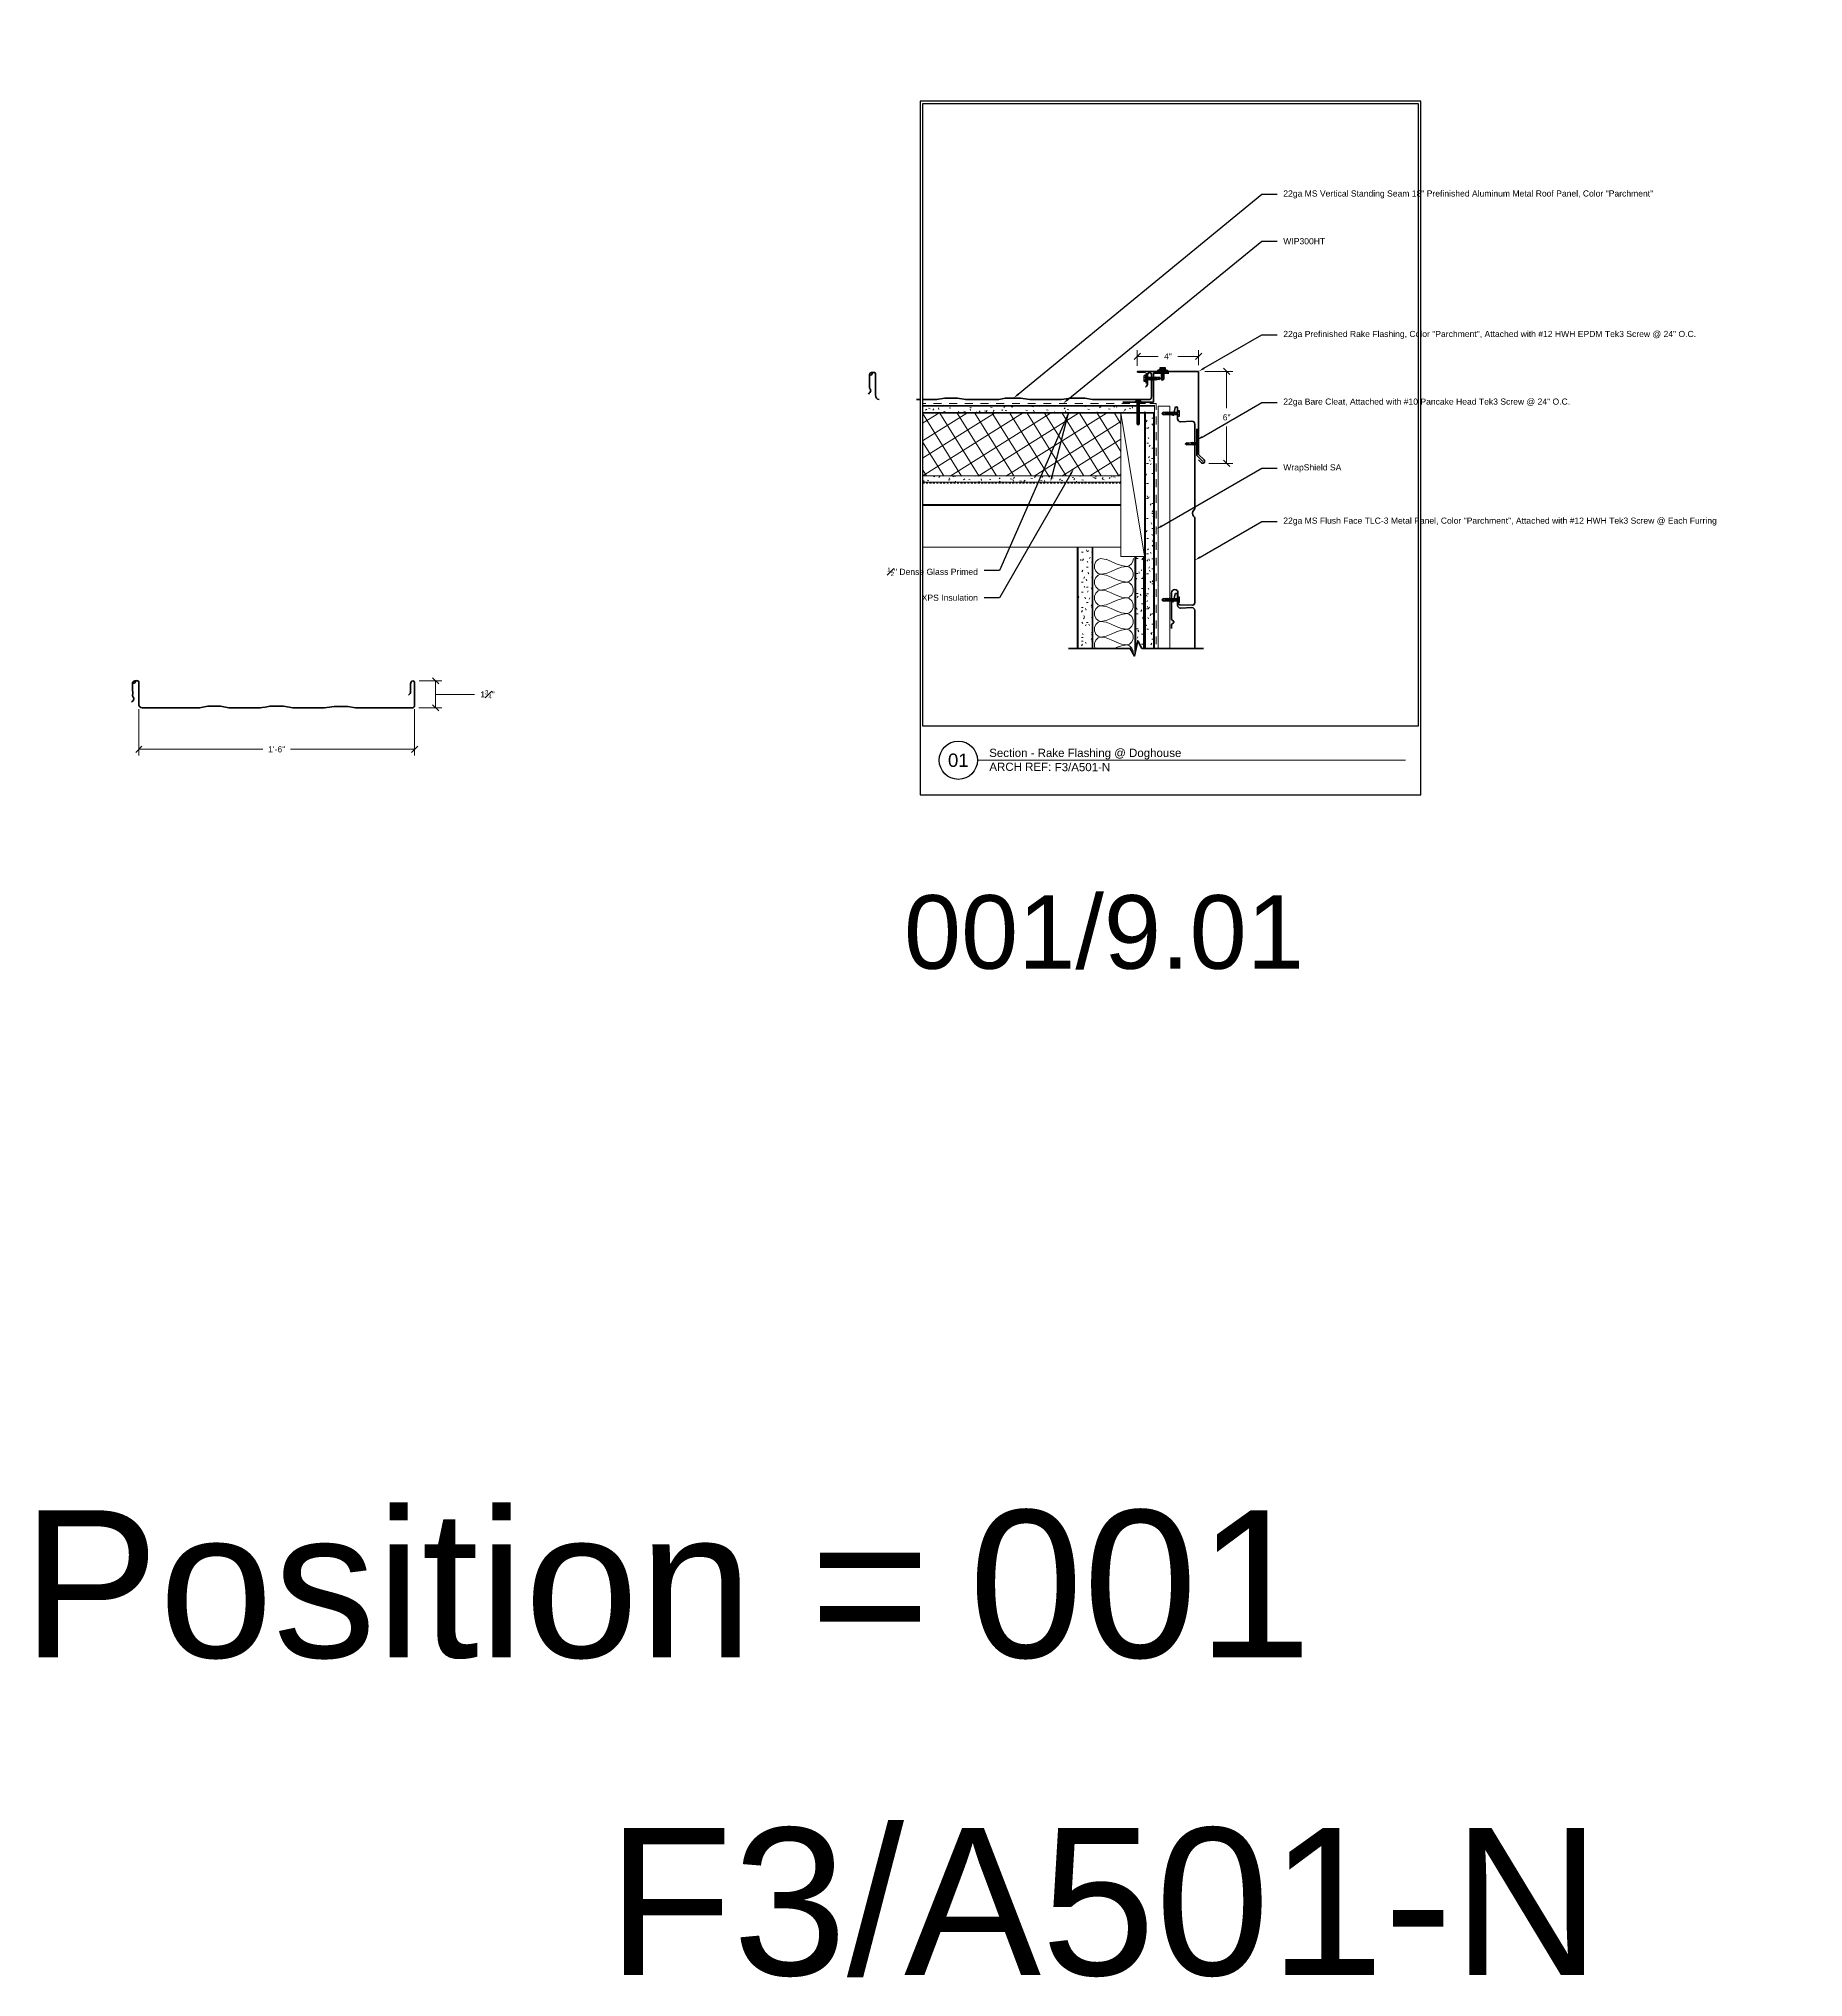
# Model space of a CAD drawing. Header units: inches. Extents: x -293 to 39679, y -468 to 488.
# Drawn here: x -77.6 to 37.6, y -76.9 to 49.6 of the extents above; entities that cross this region are included whole.
import ezdxf
from ezdxf import colors
from ezdxf.entities.mleader import LeaderData, LeaderLine
from ezdxf.enums import TextEntityAlignment as Align
from ezdxf.math import Vec2, Vec3

# ---------------------------------------------------------------- set-up
doc = ezdxf.new("R2010")
doc.units = ezdxf.units.IN
doc.header["$MEASUREMENT"] = 0
doc.linetypes.add('HIDDEN2', pattern=[0.1875, 0.125, -0.0625])
doc.linetypes.add('PHANTOM2', pattern=[1.25, 0.625, -0.125, 0.125, -0.125, 0.125, -0.125])
doc.layers.get('Defpoints').update_dxf_attribs({"color": 3})
doc.layers.add('NSE-Border', color=156, linetype='Continuous', plot=False)
for name, color, linetype, lineweight in [('NSE-By_Others', 252, 'Continuous', 0), ('NSE-Call-Outs', 51, 'Continuous', 13), ('NSE-Flashing 01', 2, 'Continuous', 40), ('NSE-Furring 01', 30, 'Continuous', 18), ('NSE-Hardware', 111, 'Continuous', 25), ('NSE-Notes', 11, 'Continuous', 40), ('NSE-Panels 01', 1, 'Continuous', 40), ('NSE-Panels 03', 3, 'Continuous', 40), ('NSE-Title', 51, 'Continuous', 9), ('NSE-Underlayment', 6, 'PHANTOM2', 13)]:
    doc.layers.add(name, color=color, linetype=linetype, lineweight=lineweight)
doc.layers.add('NSE-Detail Border', color=7, linetype='Continuous')
doc.layers.add('PDF3_Solid Fills', color=7, linetype='Continuous', true_color=0x231f20)
doc.styles.add('004 - NSSM - Standard', font='arial.ttf', dxfattribs={"height": 0.4})
doc.styles.add('008 - NSSM - Standard', font='arial.ttf', dxfattribs={"height": 0.8})
doc.styles.add('048 - NSSM - Standard', font='arial.ttf', dxfattribs={"height": 4.8})
doc.styles.add('096 - NSSM - Standard', font='arial.ttf', dxfattribs={"height": 9.6})
doc.styles.add('Anno - NSSM - Standard', font='arial.ttf', dxfattribs={"height": 0.1})
doc.dimstyles.new('004 - NSSM - Standard', dxfattribs={"dimtxt": 0.4, "dimasz": 0.4, "dimexe": 0.4, "dimexo": 0.4, "dimgap": 0.4, "dimtad": 0, "dimtih": 1, "dimtoh": 1, "dimdec": 4, "dimzin": 3, "dimdsep": 46, "dimlunit": 4, "dimtxsty": '004 - NSSM - Standard', "dimblk": 'OBLIQUE', "dimcen": 0.4, "dimclrd": 51, "dimclre": 51, "dimclrt": 256, "dimadec": 0, "dimazin": 0, "dimtfac": 0.7, "dimtdec": 4, "dimtmove": 1, "dimatfit": 2, "dimfxl": 1, "dimtfill": 1, "dimtfillclr": 11, "dimfrac": 1, "dimtolj": 1, "dimtzin": 0, "dimlwd": 0, "dimlwe": 0, "dimarcsym": 0})
doc.dimstyles.get("Standard").update_dxf_attribs({"dimtxt": 0.18, "dimasz": 0.18, "dimexe": 0.18, "dimexo": 0.0625, "dimgap": 0.09, "dimtad": 0, "dimtih": 1, "dimtoh": 1, "dimdec": 4, "dimzin": 0, "dimdsep": 46, "dimtxsty": 'Standard', "dimcen": 0.09, "dimadec": 0, "dimazin": 0, "dimtfac": 1, "dimtdec": 4, "dimtofl": 0, "dimtmove": 0, "dimatfit": 3, "dimfxl": 1, "dimtolj": 1, "dimtzin": 0, "dimarcsym": 0})

msp = doc.modelspace()

# ---------------------------------------------------------------- texts
at = {"layer": 'Defpoints', "color": 5, "insert": (-8.05002, -6.28629), "char_height": 4.8, "attachment_point": 2, "style": '048 - NSSM - Standard'}
msp.add_mtext_dynamic_manual_height_columns('001/9.01', width=15.7513444, gutter_width=2, heights=[0], dxfattribs=at)
at = {"layer": 'Defpoints', "char_height": 9.6, "attachment_point": 5, "style": '096 - NSSM - Standard'}
for s, width, insert in [('Position =', 118.1113651, (-49.0258, -51.2797)), ('001', 16.3938227, (-5.67996, -51.2797))]:
    msp.add_mtext_dynamic_manual_height_columns(s, width=width, gutter_width=0.5, heights=[0], dxfattribs=dict(at, insert=insert))
at = {"layer": 'NSE-Title', "insert": (-8.05002, -72), "char_height": 9.6, "width": 31.6499699, "attachment_point": 5, "style": '096 - NSSM - Standard'}
msp.add_mtext('F3/A501-N', dxfattribs=at)

# ---------------------------------------------------------------- blocks, each defined once
blk = doc.blocks.new('*U6')
blk.add_wipeout([(8.13, 1.129), (8.13, 0), (0, 0), (0, 11.313), (8.172, 11.313), (8.172, 0), (8.13, 0), (8.13, 11.271), (0.042, 11.271), (0.042, 1.129)])
at = {"layer": 'Defpoints', "ltscale": 0.0625}
blk.add_lwpolyline([(0.042, 1.129), (8.13, 1.129), (8.13, 11.271), (0.042, 11.271)], close=True, dxfattribs=at)
at = {"layer": 'Defpoints'}
blk.add_circle((0.625, 0.567), 0.312, dxfattribs=at)
at = {"layer": 'NSE-Border', "ltscale": 0.0625}
blk.add_lwpolyline([(0, 0), (8.172, 0), (8.172, 11.313), (0, 11.313)], close=True, dxfattribs=at)
at = {"layer": 'NSE-Title'}
blk.add_line((0.938, 0.567), (7.922, 0.567), dxfattribs=at)
at = {"layer": 'Defpoints', "style": '008 - NSSM - Standard'}
blk.add_attdef('DETAIL_NUMBER', text='', height=0.218, dxfattribs=at).set_placement((0.625, 0.567), align=Align.MIDDLE_CENTER)
at = {"layer": 'NSE-Title', "style": '004 - NSSM - Standard'}
blk.add_text('ARCH REF:', height=0.1341, dxfattribs=at).set_placement((1.636, 0.46), align=Align.MIDDLE_CENTER)
for tag, p in [('DETAIL_DESCRIPTION', (1.129, 0.62)), ('ARCH_REF', (2.197, 0.388))]:
    blk.add_attdef(tag, p, '', height=0.134, dxfattribs=at)
blk = doc.blocks.new('_Oblique')
at = {"color": 0, "linetype": 'ByBlock', "lineweight": -2}
blk.add_line((-0.5, -0.5), (0.5, 0.5), dxfattribs=at)
blk = doc.blocks.new('*D34')
at = {"color": 51, "lineweight": 0, "transparency": 16777216}
for p, q in [((-52.74, 7.69), (-51.26, 7.69)), ((-51.66, 5.94), (-51.66, 7.69)), ((-51.66, 6.81), (-49.93, 6.81)), ((-49.93, 6.81), (-49.13, 6.81)), ((-52.76, 5.94), (-51.26, 5.94))]:
    blk.add_line(p, q, dxfattribs=at)
at = {"layer": 'Defpoints', "color": 0, "transparency": 16777216}
for p in [(-53.14, 7.69), (-51.66, 7.69), (-53.16, 5.94)]:
    blk.add_point(p, dxfattribs=at)
at = {"color": 51, "lineweight": 0, "transparency": 16777216, "xscale": 0.4, "yscale": 0.4, "zscale": 0.4}
for p, rotation in [((-51.66, 7.69), 90), ((-51.66, 5.94), 270)]:
    blk.add_blockref('_Oblique', p, dxfattribs=dict(at, rotation=rotation))
at = {"transparency": 16777216, "insert": (-48.27, 6.81), "char_height": 0.4, "attachment_point": 5, "style": '004 - NSSM - Standard', "bg_fill": 3, "box_fill_scale": 1.25, "bg_fill_color": 256, "bg_fill_true_color": 13158600, "bg_fill_transparency": 0}
blk.add_mtext('\\A1;1{\\H0.7x;\\S3#4;}"', dxfattribs=at)
blk = doc.blocks.new('*D35')
at = {"color": 51, "lineweight": 0, "transparency": 16777216}
for p, q in [((-71.03, 5.84), (-71.03, 2.83)), ((-53.03, 5.84), (-53.03, 2.83)), ((-71.03, 3.23), (-62.94, 3.23)), ((-53.03, 3.23), (-61.12, 3.23))]:
    blk.add_line(p, q, dxfattribs=at)
at = {"layer": 'Defpoints', "color": 0, "transparency": 16777216}
for p in [(-71.03, 6.24), (-53.03, 6.24), (-53.03, 3.23)]:
    blk.add_point(p, dxfattribs=at)
at = {"color": 51, "lineweight": 0, "transparency": 16777216, "xscale": 0.4, "yscale": 0.4, "zscale": 0.4, "rotation": 180}
blk.add_blockref('_Oblique', (-71.03, 3.23), dxfattribs=at)
at = {"color": 51, "lineweight": 0, "transparency": 16777216, "xscale": 0.4, "yscale": 0.4, "zscale": 0.4}
blk.add_blockref('_Oblique', (-53.03, 3.23), dxfattribs=at)
at = {"transparency": 16777216, "insert": (-62.03, 3.23), "char_height": 0.4, "attachment_point": 5, "style": '004 - NSSM - Standard', "bg_fill": 3, "box_fill_scale": 1.25, "bg_fill_color": 256, "bg_fill_true_color": 13158600, "bg_fill_transparency": 0}
blk.add_mtext('\\A1;1\'-6"', dxfattribs=at)
blk = doc.blocks.new('*U30')
at = {"color": 99}
blk.add_wipeout([(4.4, 0), (0.38, 0), (0.11, 0.5), (-0.11, -0.5), (-0.38, 0), (-4.4, 0), (-4.4, -3), (4.4, -3)], dxfattribs=at)
blk.add_lwpolyline([(-4.4, 0), (-0.38, 0), (-0.11, -0.5), (0.11, 0.5), (0.38, 0), (4.4, 0)])
blk = doc.blocks.new('*U84')
blk.add_lwpolyline([(0, 0), (3.9687, 0, -1), (3.9687, -0.0625), (3.4687, -0.0625)], format="xyb")
blk = doc.blocks.new('*U39')
blk.add_lwpolyline([(0, -0.35), (0.18, -0.53, 1), (0.35, -0.35), (0, 0)], format="xyb")
blk = doc.blocks.new('*D86')
at = {"layer": 'Defpoints', "color": 0, "transparency": 16777216}
for p in [(-1.87, 27.88), (-1.6, 21.88), (-0.04, 21.88)]:
    blk.add_point(p, dxfattribs=at)
at = {"layer": 'NSE-Call-Outs', "color": 51, "lineweight": 0, "transparency": 16777216}
for p, q in [((-1.47, 27.88), (0.36, 27.88)), ((-0.04, 27.88), (-0.04, 25.49)), ((-0.04, 21.88), (-0.04, 24.28)), ((-1.2, 21.88), (0.36, 21.88))]:
    blk.add_line(p, q, dxfattribs=at)
at = {"layer": 'NSE-Call-Outs', "color": 51, "lineweight": 0, "transparency": 16777216, "xscale": 0.4, "yscale": 0.4, "zscale": 0.4}
for p, rotation in [((-0.04, 27.88), 90), ((-0.04, 21.88), 270)]:
    blk.add_blockref('_Oblique', p, dxfattribs=dict(at, rotation=rotation))
at = {"layer": 'NSE-Call-Outs', "transparency": 16777216, "insert": (-0.04, 24.88), "char_height": 0.4, "attachment_point": 5, "style": '004 - NSSM - Standard', "bg_fill": 3, "box_fill_scale": 1.25, "bg_fill_color": 256, "bg_fill_true_color": 13158600, "bg_fill_transparency": 0}
blk.add_mtext('\\A1;6"', dxfattribs=at)
blk = doc.blocks.new('*D89')
at = {"layer": 'Defpoints', "color": 0, "transparency": 16777216}
for p in [(-5.87, 28.86), (-5.87, 27.85), (-1.87, 27.88)]:
    blk.add_point(p, dxfattribs=at)
at = {"layer": 'NSE-Call-Outs', "color": 51, "lineweight": 0, "transparency": 16777216}
for p, q in [((-5.87, 28.25), (-5.87, 29.26)), ((-1.87, 28.28), (-1.87, 29.26)), ((-5.87, 28.86), (-4.51, 28.86)), ((-1.87, 28.86), (-3.23, 28.86))]:
    blk.add_line(p, q, dxfattribs=at)
at = {"layer": 'NSE-Call-Outs', "color": 51, "lineweight": 0, "transparency": 16777216, "xscale": 0.4, "yscale": 0.4, "zscale": 0.4, "rotation": 180}
blk.add_blockref('_Oblique', (-5.87, 28.86), dxfattribs=at)
at = {"layer": 'NSE-Call-Outs', "color": 51, "lineweight": 0, "transparency": 16777216, "xscale": 0.4, "yscale": 0.4, "zscale": 0.4}
blk.add_blockref('_Oblique', (-1.87, 28.86), dxfattribs=at)
at = {"layer": 'NSE-Call-Outs', "transparency": 16777216, "insert": (-3.87, 28.86), "char_height": 0.4, "attachment_point": 5, "style": '004 - NSSM - Standard', "bg_fill": 3, "box_fill_scale": 1.25, "bg_fill_color": 256, "bg_fill_true_color": 13158600, "bg_fill_transparency": 0}
blk.add_mtext('\\A1;4"', dxfattribs=at)
blk = doc.blocks.new('*U77')
for p, q in [((-0.06, 0.09), (0.03, 0.09)), ((-0.06, -0.09), (0.03, -0.09))]:
    blk.add_line(p, q)
for points in [[(0.03, 0.18), (-0.06, 0.18, 0.414214), (-0.07, 0.17), (-0.07, -0.17, 0.414214), (-0.06, -0.18), (0.03, -0.18)], [(-0.07, 0.1, 0.414214), (-0.06, 0.09, 0.414214), (-0.07, 0.08)], [(-0.07, -0.08, 0.414214), (-0.06, -0.09, 0.414214), (-0.07, -0.1)]]:
    blk.add_lwpolyline(points, format="xyb")
blk.add_lwpolyline([(0.05, 0.2), (0.03, 0.2), (0.03, -0.2), (0.05, -0.2)], close=True)
at = {"has_arrowhead": 0}
for points in [[(0.05, 0.08), (1, 0.08), (1.08, 0), (1, -0.08), (0.05, -0.08), (0.05, 0.08)], [(0.08, 0.08), (0.09, 0.11), (0.14, -0.11), (0.15, -0.08)], [(0.14, 0.08), (0.15, 0.11), (0.21, -0.11), (0.21, -0.08)], [(0.2, 0.08), (0.21, 0.11), (0.27, -0.11), (0.28, -0.08)], [(0.27, 0.08), (0.27, 0.11), (0.33, -0.11), (0.34, -0.08)], [(0.33, 0.08), (0.34, 0.11), (0.39, -0.11), (0.4, -0.08)], [(0.39, 0.08), (0.4, 0.11), (0.46, -0.11), (0.46, -0.08)], [(0.45, 0.08), (0.46, 0.11), (0.52, -0.11), (0.53, -0.08)], [(0.52, 0.08), (0.52, 0.11), (0.58, -0.11), (0.59, -0.08)], [(0.58, 0.08), (0.59, 0.11), (0.64, -0.11), (0.65, -0.08)], [(0.64, 0.08), (0.65, 0.11), (0.71, -0.11), (0.71, -0.08)], [(0.7, 0.08), (0.71, 0.11), (0.77, -0.11), (0.78, -0.08)], [(0.77, 0.08), (0.77, 0.11), (0.83, -0.11), (0.84, -0.08)], [(1, 0.08), (0.85, 0.05), (0.8, 0), (0.85, -0.05), (1, -0.08)], [(0.85, 0.05), (1.08, 0)], [(0.05, 0), (0.08, -0.11), (0.09, -0.08)]]:
    blk.add_leader(points, dimstyle='Standard', override={"dimasz": 0, "dimgap": 0, "dimldrblk": 'None'}, dxfattribs=at)
blk = doc.blocks.new('*U41')
for points in [[(-0.01, 0.18), (-0.01, -0.18)], [(0.05, -0.18), (0.05, 0.18)]]:
    blk.add_lwpolyline(points)
for centre, start, end in [((0.02, 0.12), 63.732, 116.268), ((0.02, -0.12), 243.732, 296.268)]:
    blk.add_arc(centre, 0.0706, start, end)
at = {"has_arrowhead": 0}
for points in [[(0.05, 0.06), (0.73, 0.06), (0.8, 0), (0.73, -0.07), (0.05, -0.07), (0.05, 0.06)], [(0.08, 0.06), (0.09, 0.09), (0.14, -0.1), (0.15, -0.07)], [(0.14, 0.06), (0.15, 0.09), (0.2, -0.1), (0.21, -0.07)], [(0.21, 0.06), (0.21, 0.09), (0.26, -0.1), (0.27, -0.07)], [(0.27, 0.06), (0.28, 0.09), (0.33, -0.1), (0.34, -0.07)], [(0.33, 0.06), (0.34, 0.09), (0.39, -0.1), (0.4, -0.07)], [(0.73, 0.06), (0.61, 0.04), (0.57, 0), (0.61, -0.04), (0.73, -0.07)], [(0.61, 0.04), (0.8, 0)], [(0.05, 0), (0.08, -0.1), (0.09, -0.07)]]:
    blk.add_leader(points, dimstyle='Standard', override={"dimasz": 0, "dimgap": 0, "dimldrblk": 'None'}, dxfattribs=at)
blk = doc.blocks.new('*U87')
for p, q in [((-0.17, 0.09), (-0.08, 0.09)), ((-0.05, 0.18), (-0.03, 0.31)), ((-0.17, -0.09), (-0.08, -0.09)), ((-0.05, -0.18), (-0.03, -0.31))]:
    blk.add_line(p, q)
for points in [[(-0.08, 0.18), (-0.17, 0.18, 0.414214), (-0.18, 0.17), (-0.18, -0.17, 0.414214), (-0.17, -0.18), (-0.08, -0.18)], [(-0.18, 0.1, 0.414214), (-0.17, 0.09, 0.414214), (-0.18, 0.08)], [(-0.18, -0.08, 0.414214), (-0.17, -0.09, 0.414214), (-0.18, -0.1)]]:
    blk.add_lwpolyline(points, format="xyb")
for points in [[(-0.05, 0.2), (-0.08, 0.2), (-0.08, -0.2), (-0.05, -0.2)], [(-0.03, -0.31), (-0.03, 0.31), (0, 0.31), (0, -0.31)]]:
    blk.add_lwpolyline(points, close=True)
blk.add_lwpolyline([(0, -0.29), (0.05, -0.29), (0.05, 0.29), (0, 0.29)])
at = {"has_arrowhead": 0}
for points in [[(0.05, 0.08), (0.56, 0.08), (0.64, 0), (0.56, -0.08), (0.05, -0.08), (0.05, 0.08)], [(0.08, 0.08), (0.09, 0.11), (0.14, -0.11), (0.15, -0.08)], [(0.14, 0.08), (0.15, 0.11), (0.21, -0.11), (0.21, -0.08)], [(0.2, 0.08), (0.21, 0.11), (0.27, -0.11), (0.28, -0.08)], [(0.27, 0.08), (0.27, 0.11), (0.33, -0.11), (0.34, -0.08)], [(0.33, 0.08), (0.34, 0.11), (0.39, -0.11), (0.4, -0.08)], [(0.56, 0.08), (0.4, 0.05), (0.35, 0), (0.4, -0.05), (0.56, -0.08)], [(0.4, 0.05), (0.64, 0)], [(0.05, 0), (0.08, -0.11), (0.09, -0.08)]]:
    blk.add_leader(points, dimstyle='Standard', override={"dimasz": 0, "dimgap": 0, "dimldrblk": 'None'}, dxfattribs=at)
blk = doc.blocks.new('*U88')
for p, q in [((-0.17, 0.09), (-0.08, 0.09)), ((-0.05, 0.18), (-0.03, 0.31)), ((-0.17, -0.09), (-0.08, -0.09)), ((-0.05, -0.18), (-0.03, -0.31))]:
    blk.add_line(p, q)
for points in [[(-0.08, 0.18), (-0.17, 0.18, 0.414214), (-0.18, 0.17), (-0.18, -0.17, 0.414214), (-0.17, -0.18), (-0.08, -0.18)], [(-0.18, 0.1, 0.414214), (-0.17, 0.09, 0.414214), (-0.18, 0.08)], [(-0.18, -0.08, 0.414214), (-0.17, -0.09, 0.414214), (-0.18, -0.1)]]:
    blk.add_lwpolyline(points, format="xyb")
for points in [[(-0.05, 0.2), (-0.08, 0.2), (-0.08, -0.2), (-0.05, -0.2)], [(-0.03, -0.31), (-0.03, 0.31), (0, 0.31), (0, -0.31)]]:
    blk.add_lwpolyline(points, close=True)
blk.add_lwpolyline([(0, -0.29), (0.05, -0.29), (0.05, 0.29), (0, 0.29)])
at = {"has_arrowhead": 0}
for points in [[(0.05, 0.08), (0.82, 0.08), (0.9, 0), (0.82, -0.08), (0.05, -0.08), (0.05, 0.08)], [(0.08, 0.08), (0.09, 0.11), (0.14, -0.11), (0.15, -0.08)], [(0.14, 0.08), (0.15, 0.11), (0.21, -0.11), (0.21, -0.08)], [(0.2, 0.08), (0.21, 0.11), (0.27, -0.11), (0.28, -0.08)], [(0.27, 0.08), (0.27, 0.11), (0.33, -0.11), (0.34, -0.08)], [(0.33, 0.08), (0.34, 0.11), (0.39, -0.11), (0.4, -0.08)], [(0.39, 0.08), (0.4, 0.11), (0.46, -0.11), (0.46, -0.08)], [(0.45, 0.08), (0.46, 0.11), (0.52, -0.11), (0.53, -0.08)], [(0.52, 0.08), (0.52, 0.11), (0.58, -0.11), (0.59, -0.08)], [(0.58, 0.08), (0.59, 0.11), (0.64, -0.11), (0.65, -0.08)], [(0.82, 0.08), (0.66, 0.05), (0.61, 0), (0.66, -0.05), (0.82, -0.08)], [(0.66, 0.05), (0.9, 0)], [(0.05, 0), (0.08, -0.11), (0.09, -0.08)]]:
    blk.add_leader(points, dimstyle='Standard', override={"dimasz": 0, "dimgap": 0, "dimldrblk": 'None'}, dxfattribs=at)
blk = doc.blocks.new('*U92')
for points in [[(-0.01, 0.18), (-0.01, -0.18)], [(0.05, -0.18), (0.05, 0.18)]]:
    blk.add_lwpolyline(points)
for centre, start, end in [((0.02, 0.12), 63.732, 116.268), ((0.02, -0.12), 243.732, 296.268)]:
    blk.add_arc(centre, 0.0706, start, end)
at = {"has_arrowhead": 0}
for points in [[(0.05, 0.06), (1.49, 0.06), (1.56, 0), (1.49, -0.07), (0.05, -0.07), (0.05, 0.06)], [(0.08, 0.06), (0.09, 0.09), (0.14, -0.1), (0.15, -0.07)], [(0.14, 0.06), (0.15, 0.09), (0.2, -0.1), (0.21, -0.07)], [(0.21, 0.06), (0.21, 0.09), (0.26, -0.1), (0.27, -0.07)], [(0.27, 0.06), (0.28, 0.09), (0.33, -0.1), (0.34, -0.07)], [(0.33, 0.06), (0.34, 0.09), (0.39, -0.1), (0.4, -0.07)], [(0.39, 0.06), (0.4, 0.09), (0.45, -0.1), (0.46, -0.07)], [(0.46, 0.06), (0.46, 0.09), (0.51, -0.1), (0.52, -0.07)], [(0.52, 0.06), (0.53, 0.09), (0.58, -0.1), (0.59, -0.07)], [(0.58, 0.06), (0.59, 0.09), (0.64, -0.1), (0.65, -0.07)], [(0.64, 0.06), (0.65, 0.09), (0.7, -0.1), (0.71, -0.07)], [(0.71, 0.06), (0.71, 0.09), (0.76, -0.1), (0.77, -0.07)], [(0.77, 0.06), (0.78, 0.09), (0.83, -0.1), (0.84, -0.07)], [(0.83, 0.06), (0.84, 0.09), (0.89, -0.1), (0.9, -0.07)], [(0.89, 0.06), (0.9, 0.09), (0.95, -0.1), (0.96, -0.07)], [(0.96, 0.06), (0.96, 0.09), (1.01, -0.1), (1.02, -0.07)], [(1.02, 0.06), (1.03, 0.09), (1.08, -0.1), (1.09, -0.07)], [(1.08, 0.06), (1.09, 0.09), (1.14, -0.1), (1.15, -0.07)], [(1.14, 0.06), (1.15, 0.09), (1.2, -0.1), (1.21, -0.07)], [(1.21, 0.06), (1.21, 0.09), (1.26, -0.1), (1.27, -0.07)], [(1.27, 0.06), (1.28, 0.09), (1.33, -0.1), (1.34, -0.07)], [(1.49, 0.06), (1.36, 0.04), (1.33, 0), (1.36, -0.04), (1.49, -0.07)], [(1.36, 0.04), (1.56, 0)], [(0.05, 0), (0.08, -0.1), (0.09, -0.07)]]:
    blk.add_leader(points, dimstyle='Standard', override={"dimasz": 0, "dimgap": 0, "dimldrblk": 'None'}, dxfattribs=at)

# ---------------------------------------------------------------- hatches: boundary and pattern name
at = {"layer": 'PDF3_Solid Fills', "true_color": 0x00447c, "transparency": 33554559}
h = msp.add_hatch(color=156, dxfattribs=at)
h.paths.add_polyline_path([(-73.55206, 49.39177), (-73.50984, 49.42141)], flags=0)
h.paths.add_polyline_path([(-73.50984, 49.42141, 0.000052206), (-73.5097, 49.55007)], flags=0)
h.paths.add_polyline_path([(-73.55198, 49.5138, 0.000153165), (-73.55206, 49.39177)], flags=0)
h = msp.add_hatch(color=156, dxfattribs=at)
h.paths.add_polyline_path([(-73.41952, 49.39177), (-73.37731, 49.42141)], flags=0)
h.paths.add_polyline_path([(-73.37731, 49.42141, 0.000046986), (-73.37718, 49.55007)], flags=0)
h.paths.add_polyline_path([(-73.41952, 49.39177, 0.000008838), (-73.41947, 49.5138)], flags=0)
h = msp.add_hatch(color=156, dxfattribs=at)
h.paths.add_polyline_path([(-73.2864, 49.47741), (-73.28636, 49.51741)], flags=0)
h.paths.add_polyline_path([(-73.25529, 49.47742, 0.000059936), (-73.2864, 49.47741)], flags=0)
h = msp.add_hatch(color=156, dxfattribs=at)
h.paths.add_polyline_path([(-73.11064, 49.54906, 0.001270756), (-73.07164, 49.57721)], flags=0)
h.paths.add_polyline_path([(-73.16539, 49.54759), (-73.11406, 49.54759)], flags=0)

# ---------------------------------------------------------------- linework, layer by layer
at = {"layer": 'NSE-By_Others'}
msp.add_line((-4.75721, 25.15402), (-4.75735, 25.66717), dxfattribs=at)
for points in [[(-19.88242, 25.66296), (-4.75735, 25.66717)], [(-4.75734, 25.61989), (-19.88242, 25.61949)], [(-19.60919, 25.42698), (-19.68398, 25.34606)], [(-19.50027, 25.47259), (-19.39388, 25.44803)], [(-19.14621, 25.43195), (-19.22086, 25.35096)], [(-18.81863, 25.39729), (-18.85024, 25.50285)], [(-18.15093, 25.49664), (-18.04458, 25.47209)], [(-16.80171, 25.52071), (-16.6954, 25.49617)], [(-16.74616, 25.33873), (-16.77766, 25.44441)], [(-16.12174, 25.309), (-16.19653, 25.22785)], [(-15.84459, 25.29981), (-15.73828, 25.27527)], [(-15.66914, 25.33006), (-15.74396, 25.24887)], [(-15.45245, 25.54477), (-15.34602, 25.52021)], [(-15.20336, 25.34808), (-15.27805, 25.26681)], [(-14.68221, 25.29811), (-14.70055, 25.4009)], [(-14.51599, 25.59565), (-14.59079, 25.51427)], [(-14.49538, 25.32388), (-14.38895, 25.29932)], [(-14.10136, 25.5707), (-13.99497, 25.54614)], [(-13.14416, 25.34978), (-13.03794, 25.32526)], [(-12.75203, 25.59475), (-12.64568, 25.5702)], [(-12.60982, 25.23957), (-12.64124, 25.34553)], [(-12.2568, 25.61966), (-12.27622, 25.5959)], [(-11.79489, 25.37384), (-11.68854, 25.3493)], [(-11.40269, 25.61879), (-11.29639, 25.59426)], [(-10.5732, 25.51179), (-10.64766, 25.43181)], [(-10.5446, 25.2105), (-10.56592, 25.30015)], [(-10.44561, 25.3979), (-10.3393, 25.37336)], [(-10.31276, 25.60641), (-10.32292, 25.6229)], [(-9.28392, 25.57844), (-9.29115, 25.60842)], [(-9.09598, 25.42188), (-8.99022, 25.39747)], [(-8.2602, 25.58043), (-8.33221, 25.51385)], [(-8.24043, 25.5466), (-8.26836, 25.6097)], [(-7.74519, 25.44787), (-7.63931, 25.42344)], [(-7.3293, 25.61661), (-7.4028, 25.53613)], [(-7.21198, 25.51995), (-7.24588, 25.61105)], [(-6.63257, 25.41473), (-6.70774, 25.33464)], [(-6.39541, 25.47182), (-6.28941, 25.44735)], [(-6.18214, 25.49166), (-6.21464, 25.59669)], [(-5.9854, 25.61453), (-6.01857, 25.5938)], [(-5.53839, 25.60949), (-5.55498, 25.59912)], [(-19.90442, 21.05625), (-13.35719, 25.15932)], [(-17.34208, 21.0536), (-19.89521, 25.15752)], [(-19.89423, 25.22576), (-19.84118, 25.21352)], [(-19.88242, 25.20987), (-4.75723, 25.20887)], [(-4.75721, 25.15603), (-19.88242, 25.15522)], [(-19.88242, 25.15347), (-4.75721, 25.15404)], [(-19.88242, 24.49414), (-18.83324, 25.14977)], [(-19.88242, 23.34993), (-17, 25.14657)], [(-19.88242, 22.2157), (-15.18003, 25.14643)], [(-19.7834, 25.21616), (-19.7834, 25.21616)], [(-16.20779, 21.05728), (-18.76402, 25.14748)], [(-18.54322, 25.25171), (-18.43683, 25.22715)], [(-18.43683, 25.22715), (-18.45322, 25.2169)], [(-18.41438, 25.20658), (-18.43881, 25.28238)], [(-18.0843, 21.05668), (-11.53713, 25.15917)], [(-15.05865, 21.0593), (-17.62819, 25.15234)], [(-17.51844, 25.26622), (-17.56032, 25.20568)], [(-17.19393, 25.27576), (-17.08758, 25.25122)], [(-13.92473, 21.06259), (-16.48092, 25.15228)], [(-16.36967, 25.21032), (-16.36351, 25.237)], [(-16.26456, 21.05546), (-9.70451, 25.15611)], [(-12.77544, 21.0646), (-15.34513, 25.15715)], [(-14.44443, 21.05594), (-7.88464, 25.156)], [(-11.6449, 21.05285), (-14.19789, 25.15709)], [(-10.50891, 21.05848), (-13.06501, 25.14894)], [(-12.60963, 21.05352), (-6.93834, 24.60821)], [(-12.18358, 25.21024), (-12.18358, 25.21024)], [(-9.36181, 21.05875), (-11.93091, 25.15192)], [(-11.71583, 25.23008), (-11.73524, 25.20635)], [(-11.26331, 25.25115), (-11.28582, 25.21401)], [(-8.22622, 21.06394), (-10.7819, 25.15374)], [(-7.07718, 21.06604), (-9.6464, 25.15867)], [(-6.93834, 22.65161), (-8.49896, 25.15857)], [(-8.48567, 25.21166), (-8.4929, 25.24161)], [(-6.93834, 24.46644), (-7.36576, 25.15035)], [(-6.93834, 25.15599), (-5.39786, 25.15599)], [(-6.93834, 15.81065), (-6.93834, 25.15599)], [(-6.93834, 25.15599), (-5.39786, 15.82454)], [(-6.78889, 25.22716), (-6.73511, 25.21475)], [(-5.42622, 25.24813), (-5.332, 25.22638)], [(-5.35618, 25.14067), (-5.39796, 25.07278)], [(-5.39786, 25.15599), (-5.39786, 15.81065)], [(-5.39786, 25.15402), (-5.39786, 9.10522)], [(-4.75721, 25.15402), (-5.39786, 25.15402)], [(-5.39686, 24.47358), (-5.39686, 15.12823)], [(-5.31439, 24.48698), (-5.36999, 24.58254)], [(-5.32997, 9.10523), (-5.32997, 25.15402)], [(-5.23366, 24.6915), (-5.28754, 24.5959)], [(-5.2605, 24.17338), (-5.1512, 24.17338)], [(-5.11046, 24.24009), (-5.16599, 24.14465)], [(-4.93356, 24.82714), (-4.82401, 24.82714)], [(-4.86384, 24.37861), (-4.91942, 24.46024)], [(-4.82511, 9.10531), (-4.82511, 25.15402)], [(-4.75721, 9.10532), (-4.75721, 25.15402)], [(-18.48819, 21.06489), (-19.88242, 23.2963)], [(-10.78938, 21.05402), (-6.93834, 23.46746)], [(-5.25972, 23.19053), (-5.15081, 23.19053)], [(-5.10938, 23.47778), (-5.16478, 23.573)], [(-5.04205, 23.06823), (-5.09735, 22.97318)], [(-4.93303, 22.86365), (-4.82424, 22.86365)], [(-4.75471, 23.55965), (-4.76856, 23.53196)], [(-8.9659, 21.068), (-6.93834, 22.33158)], [(-5.26125, 21.88079), (-5.15111, 21.88079)], [(-5.08219, 22.3322), (-5.13735, 22.2374)], [(-5.02932, 22.01733), (-5.07065, 22.11205)], [(-4.9601, 21.88079), (-5.01517, 21.78615)], [(-4.93443, 22.20767), (-4.82417, 22.20767)], [(-19.62184, 21.06331), (-19.88242, 21.48016)], [(-19.88242, 21.06096), (-6.93834, 21.06121)], [(-19.88242, 21.05859), (-6.93834, 21.06021)], [(-19.88242, 20.66321), (-6.93834, 20.66294)], [(-19.77039, 20.66246), (-19.80207, 20.76806)], [(-19.57525, 20.78418), (-19.46881, 20.75961)], [(-19.18116, 21.03098), (-19.07476, 21.00642)], [(-18.75794, 21.04512), (-18.83282, 20.96393)], [(-18.22415, 20.8101), (-18.11774, 20.78554)], [(-18.1093, 20.82432), (-18.14087, 20.93009)], [(-17.84519, 21.05811), (-17.90023, 21.00165)], [(-17.83189, 21.05504), (-17.72552, 21.03049)], [(-17.71197, 20.66414), (-17.72945, 20.70962)], [(-17.13302, 20.86636), (-17.20477, 20.7982)], [(-16.87489, 20.83417), (-16.76852, 20.80962)], [(-16.51482, 21.05915), (-16.51785, 21.046)], [(-16.41611, 21.06375), (-16.37617, 21.05453)], [(-16.23683, 20.6869), (-16.15705, 20.66849)], [(-16.03685, 20.76577), (-16.0683, 20.87165)], [(-15.52551, 20.8582), (-15.41918, 20.83366)], [(-14.81973, 20.94634), (-14.89108, 20.87965)], [(-14.88751, 20.71095), (-14.78118, 20.68641)], [(-14.17652, 20.88233), (-14.06957, 20.85765)], [(-13.96071, 20.72005), (-13.99336, 20.82636)], [(-13.88615, 20.98419), (-13.96049, 20.9025)], [(-13.53809, 20.73498), (-13.43114, 20.7103)], [(-13.19174, 20.78056), (-13.26607, 20.69889)], [(-12.8246, 20.90806), (-12.71917, 20.88373)], [(-12.50489, 21.02825), (-12.5759, 20.9613)], [(-12.18706, 20.76092), (-12.07998, 20.73621)], [(-12.03721, 21.04811), (-12.11131, 20.96793)], [(-11.88932, 20.66347), (-11.92075, 20.76792)], [(-11.5871, 21.05605), (-11.64497, 20.98599)], [(-11.47526, 20.93211), (-11.3697, 20.90774)], [(-10.87699, 20.86249), (-10.9511, 20.78229)], [(-10.83861, 20.78517), (-10.7314, 20.76043)], [(-10.63787, 21.04671), (-10.63483, 21.05992)], [(-10.12666, 20.95632), (-10.02097, 20.93193)], [(-9.94587, 20.88721), (-10.02005, 20.80694)], [(-9.8308, 20.66354), (-9.84502, 20.72245)], [(-9.60826, 21.01855), (-9.61233, 21.06127)], [(-9.48925, 20.80921), (-9.38192, 20.78444)], [(-9.25152, 20.6836), (-9.27082, 20.66023)], [(-8.77716, 20.98033), (-8.67135, 20.95591)], [(-8.56259, 20.94451), (-8.63687, 20.86413)], [(-8.56262, 21.00059), (-8.5901, 21.06268)], [(-8.09887, 20.9493), (-8.17012, 20.88213)], [(-8.139, 20.83305), (-8.03319, 20.80863)], [(-7.78518, 20.66695), (-7.78518, 20.66695)], [(-7.63165, 20.96927), (-7.70599, 20.88882)], [(-7.53164, 20.97432), (-7.55303, 21.06294)], [(-7.42843, 21.00452), (-7.32084, 20.97969)], [(-7.13333, 21.06395), (-6.93834, 21.18581)], [(-6.93599, 20.76535), (-6.99874, 20.68225)], [(-5.34244, 20.5844), (-5.39725, 20.48848)], [(-5.26185, 21.11534), (-5.31507, 21.21147)], [(-5.26061, 20.57106), (-5.15099, 20.57106)], [(-4.9321, 21.22704), (-4.82394, 21.22704)], [(-4.76973, 20.27064), (-4.8245, 20.36648)], [(-4.7557, 20.94019), (-4.78314, 20.89903)], [(-19.88242, 19.18932), (-6.93834, 19.19257)], [(-19.88242, 19.12616), (-6.93834, 19.12941)], [(-5.2612, 19.58821), (-5.15197, 19.58821)], [(-5.17944, 19.65712), (-5.23409, 19.75276)], [(-5.09585, 19.69939), (-5.15049, 19.60377)], [(-4.97374, 19.24799), (-5.02829, 19.15252)], [(-4.93405, 19.26133), (-4.82495, 19.26133)], [(-4.75479, 19.58949), (-4.7821, 19.63045)], [(-5.34335, 17.95159), (-5.39765, 17.85658)], [(-5.26137, 18.27847), (-5.15265, 18.27847)], [(-4.91879, 17.91215), (-4.9731, 18.00719)], [(-4.9333, 18.60757), (-4.82275, 18.60757)], [(-4.84982, 18.79881), (-4.90598, 18.7035)], [(-4.79767, 18.36117), (-4.85206, 18.45636)], [(-5.32834, 17.29863), (-5.38253, 17.39346)], [(-5.23241, 17.50242), (-5.28661, 17.40755)], [(-5.25991, 16.97096), (-5.15001, 16.97096)], [(-4.87967, 17.17415), (-4.93383, 17.26893)], [(-4.93251, 17.62472), (-4.82405, 17.62472)], [(-4.83789, 16.45002), (-4.89191, 16.54624)], [(-4.82398, 16.88869), (-4.87807, 16.79404)], [(-4.78337, 17.62472), (-4.8376, 17.52981)], [(-19.88242, 16.41884), (-6.93834, 16.42137)], [(-8.7691, 9.81045), (-8.7691, 16.42101), (-9.79225, 16.42101)], [(-9.79225, 16.42101), (-9.79225, 9.81061)], [(-9.79145, 15.43815), (-9.73793, 15.43815)], [(-9.72343, 16.42101), (-9.72343, 9.8106)], [(-9.53328, 15.53404), (-9.58684, 15.61605)], [(-9.51767, 16.09413), (-9.40869, 16.09413)], [(-9.38314, 15.64273), (-9.4367, 15.54732)], [(-9.13662, 16.13416), (-9.19197, 16.22978)], [(-9.0961, 15.41173), (-9.14964, 15.50709)], [(-9.05388, 16.20309), (-9.10923, 16.1209)], [(-8.94451, 15.76726), (-8.99977, 15.6718)], [(-8.86483, 15.43815), (-8.82301, 15.43815)], [(-8.86378, 16.09413), (-8.82187, 16.09413)], [(-8.82367, 16.42101), (-8.82367, 9.81046)], [(-8.6727, 15.2652), (-8.6727, 15.0473)], [(-8.57693, 15.46977), (-8.67254, 15.26513)], [(-8.42859, 15.60542), (-8.57795, 15.46948)], [(-8.26301, 15.67435), (-8.42751, 15.60553)], [(-7.90881, 15.61895), (-8.26301, 15.67435)], [(-7.56721, 15.48504), (-7.90791, 15.62098)], [(-7.24108, 15.33382), (-7.56818, 15.48312)], [(-6.89945, 15.21174), (-7.23979, 15.33413)], [(-5.39871, 15.80997), (-6.94039, 15.80997)], [(-6.54499, 15.1543), (-6.90026, 15.20961)], [(-6.39489, 15.19626), (-6.5457, 15.15605)], [(-6.25804, 15.32079), (-6.39383, 15.19841)], [(-6.16246, 15.48312), (-6.25808, 15.31872)], [(-6.12106, 15.67435), (-6.16303, 15.48298)], [(-6.04039, 15.80999), (-6.04039, 15.79656)], [(-6.03965, 15.79665), (-6.03965, 9.43016)], [(-5.93122, 15.7277), (-5.97153, 15.80999)], [(-5.97153, 15.80999), (-5.97153, 15.79656)], [(-5.97145, 15.79665), (-5.97145, 9.77424)], [(-5.91794, 15.67435), (-5.80883, 15.67435)], [(-5.52106, 15.68769), (-5.57646, 15.592)], [(-5.48172, 15.60534), (-5.53544, 15.70103)], [(-5.46769, 15.80999), (-5.46769, 9.77431)], [(-5.2608, 15.98811), (-5.15129, 15.98811)], [(-5.19265, 15.59229), (-5.24648, 15.49641)], [(-5.15084, 16.31498), (-5.2065, 16.23234)], [(-5.07037, 15.54976), (-5.12421, 15.64566)], [(-4.96064, 16.001), (-5.01457, 16.09706)], [(-4.93184, 15.66123), (-4.82247, 15.66123)], [(-9.76393, 14.34856), (-9.79058, 14.29359)], [(-9.79057, 14.45752), (-9.73557, 14.45752)], [(-9.77698, 14.63541), (-9.79032, 14.64876)], [(-9.51928, 14.12842), (-9.40942, 14.12842)], [(-9.4366, 14.9067), (-9.49169, 14.81155)], [(-9.31326, 14.47086), (-9.36826, 14.37586)], [(-9.16373, 14.22471), (-9.2187, 14.31966)], [(-9.192, 15.11128), (-9.08174, 15.11128)], [(-9.04068, 14.67595), (-9.09574, 14.77106)], [(-8.86394, 14.45752), (-8.76728, 14.45752)], [(-8.67321, 14.24232), (-8.67321, 14.02356)], [(-8.57677, 14.44689), (-8.67202, 14.24302)], [(-8.67199, 15.04728), (-8.57653, 14.84295)], [(-8.67194, 14.0244), (-8.57683, 13.81917)], [(-8.57718, 14.8427), (-8.42656, 14.70547)], [(-8.4283, 14.58253), (-8.5771, 14.44544)], [(-8.26299, 14.65147), (-8.42688, 14.5829)], [(-8.42613, 14.70706), (-8.2622, 14.65186)], [(-8.26436, 14.65135), (-7.90977, 14.69149)], [(-7.90845, 14.59628), (-8.26299, 14.65147)], [(-7.56823, 14.45877), (-7.90932, 14.59588)], [(-7.90843, 14.69214), (-7.56704, 14.82936)], [(-7.24083, 14.30983), (-7.56838, 14.46023)], [(-7.56813, 14.82765), (-7.23996, 14.97835)], [(-7.56756, 13.80534), (-7.24062, 13.95546)], [(-7.2407, 13.95427), (-6.90025, 14.07777)], [(-7.24067, 14.97836), (-6.90062, 15.10065)], [(-6.89957, 14.18765), (-7.2403, 14.31125)], [(-6.89967, 15.10095), (-6.54448, 15.15624)], [(-6.54541, 14.13163), (-6.89934, 14.18672)], [(-6.89903, 14.07827), (-6.54516, 14.13336)], [(-6.38179, 14.18672), (-6.54541, 14.13163)], [(-6.54516, 14.13336), (-6.37991, 14.07827)], [(-6.54448, 15.15624), (-6.38028, 15.10095)], [(-6.38133, 15.10065), (-6.23224, 14.94989)], [(-6.38124, 14.07777), (-6.23105, 13.92757)], [(-6.2299, 14.33793), (-6.38024, 14.18759)], [(-6.23136, 13.92878), (-6.13462, 13.72362)], [(-6.13503, 14.54251), (-6.23032, 14.33856)], [(-6.23011, 14.95166), (-6.13468, 14.74741)], [(-6.13559, 14.74709), (-6.13559, 14.54299)], [(-5.90433, 14.3913), (-5.94443, 14.29607)], [(-5.91768, 14.69149), (-5.80896, 14.69149)], [(-5.72534, 14.72064), (-5.76717, 14.81602)], [(-5.5764, 14.965), (-5.61658, 14.86957)], [(-5.59017, 14.36462), (-5.48158, 14.36462)], [(-5.45291, 14.51583), (-5.50807, 14.42055)], [(-5.39698, 9.10522), (-5.39698, 15.14089)], [(-5.26051, 14.67837), (-5.15153, 14.67837)], [(-5.08459, 15.14089), (-5.1249, 15.04516)], [(-5.02818, 14.82741), (-5.08356, 14.90963)], [(-4.98813, 14.09155), (-5.04168, 14.18694)], [(-4.93401, 14.02239), (-4.82529, 14.02239)], [(-4.93241, 15.00525), (-4.8233, 15.00525)], [(-4.83607, 14.24254), (-4.89131, 14.16051)], [(-9.79017, 13.13445), (-9.73544, 13.13445)], [(-9.69514, 13.17385), (-9.7499, 13.27009)], [(-9.68256, 13.16113), (-9.7373, 13.06493)], [(-9.51863, 13.47467), (-9.40903, 13.47467)], [(-9.28587, 13.78899), (-9.34075, 13.87048)], [(-9.24543, 13.05159), (-9.30017, 13.14779)], [(-9.19116, 13.80154), (-9.08309, 13.80154)], [(-9.19108, 12.80535), (-9.08341, 12.80535)], [(-9.06857, 13.57028), (-9.12339, 13.4756)], [(-8.95989, 13.11888), (-9.01462, 13.0227)], [(-8.83618, 12.6697), (-8.89082, 12.57368)], [(-8.83591, 13.66677), (-8.89077, 13.76152)], [(-8.57679, 13.42401), (-8.67335, 13.21924)], [(-8.67224, 13.21943), (-8.67224, 13.0015)], [(-8.67208, 13.00152), (-8.57734, 12.79706)], [(-8.42818, 13.55965), (-8.5781, 13.42307)], [(-8.57685, 13.81982), (-8.4268, 13.68311)], [(-8.57673, 12.79694), (-8.42724, 12.66074)], [(-8.42856, 13.68195), (-8.26358, 13.61363)], [(-8.42804, 12.65907), (-8.26369, 12.59101)], [(-8.26386, 13.61524), (-8.42713, 13.56027)], [(-8.26448, 12.59095), (-7.90922, 12.64573)], [(-8.2643, 13.61362), (-7.90937, 13.66861)], [(-7.909, 13.57359), (-8.26386, 13.61524)], [(-7.90967, 12.64518), (-7.56918, 12.78137)], [(-7.56794, 13.4364), (-7.90942, 13.573)], [(-7.90901, 13.66977), (-7.56723, 13.80648)], [(-7.56723, 12.78302), (-7.23985, 12.93258)], [(-7.2408, 13.28751), (-7.56712, 13.43735)], [(-7.24096, 12.93185), (-6.90014, 13.05488)], [(-6.89977, 13.16301), (-7.24089, 13.28614)], [(-6.5444, 13.10896), (-6.90033, 13.16384)], [(-6.89863, 13.0556), (-6.54443, 13.11047)], [(-6.54443, 13.11047), (-6.37981, 13.0556)], [(-6.3814, 13.16384), (-6.5444, 13.10896)], [(-6.38141, 13.05488), (-6.23178, 12.90525)], [(-6.23096, 13.31505), (-6.38074, 13.16528)], [(-6.2312, 12.9059), (-6.13482, 12.70151)], [(-6.13457, 13.50629), (-6.22949, 13.31477)], [(-6.1349, 13.7242), (-6.1349, 13.50587)], [(-6.13451, 12.70132), (-6.13451, 12.48381)], [(-5.94393, 13.65527), (-5.95893, 13.62861)], [(-5.91714, 13.38176), (-5.80894, 13.38176)], [(-5.82086, 13.21943), (-5.87576, 13.12461)], [(-5.63011, 13.26018), (-5.68504, 13.34173)], [(-5.58973, 12.72801), (-5.48013, 12.72801)], [(-5.58908, 13.71086), (-5.48075, 13.71086)], [(-5.23371, 13.19128), (-5.27375, 13.28636)], [(-5.26046, 13.36864), (-5.15033, 13.36864)], [(-5.20489, 12.94614), (-5.25986, 12.85118)], [(-5.10984, 13.64253), (-5.16498, 13.73777)], [(-4.78276, 13.08236), (-4.83778, 13.16406)], [(-4.75633, 13.7222), (-4.7697, 13.70883)], [(-9.79107, 11.82471), (-9.73661, 11.82471)], [(-9.51897, 12.47847), (-9.40977, 12.47847)], [(-9.45118, 12.27389), (-9.50573, 12.17801)], [(-9.43615, 11.4289), (-9.49055, 11.52452)], [(-9.3273, 11.82471), (-9.38176, 11.72899)], [(-9.31417, 11.87779), (-9.36866, 11.96036)], [(-9.20518, 12.3136), (-9.25976, 12.40954)], [(-9.1921, 11.49561), (-9.08331, 11.49561)], [(-8.98711, 11.30442), (-9.04149, 11.4)], [(-8.8638, 12.47847), (-8.76784, 12.47847)], [(-8.86352, 11.82471), (-8.7678, 11.82471)], [(-8.76923, 12.21945), (-8.8089, 12.28723)], [(-8.76934, 11.48227), (-8.8089, 11.39985)], [(-8.67248, 11.97863), (-8.57643, 11.77329)], [(-8.57703, 12.40113), (-8.67157, 12.19713)], [(-8.67152, 12.19655), (-8.67152, 11.97779)], [(-8.5784, 11.77183), (-8.42783, 11.63615)], [(-8.42664, 12.53677), (-8.57764, 12.4007)], [(-8.42705, 11.51389), (-8.57748, 11.37668)], [(-8.26491, 11.56726), (-8.4286, 11.51269)], [(-8.42782, 11.63619), (-8.26408, 11.56838)], [(-8.26265, 12.59236), (-8.42697, 12.53759)], [(-7.90942, 11.52592), (-8.26491, 11.56726)], [(-8.26328, 11.56827), (-7.90937, 11.62285)], [(-7.90747, 12.55087), (-8.26265, 12.59236)], [(-7.5679, 12.41404), (-7.90976, 12.55011)], [(-7.90911, 11.62281), (-7.56826, 11.75849)], [(-7.56818, 11.39002), (-7.90874, 11.52723)], [(-7.23938, 12.26519), (-7.56779, 12.41447)], [(-7.56718, 11.75905), (-7.23939, 11.9097)], [(-7.23995, 11.24122), (-7.56712, 11.39159)], [(-6.90042, 12.14059), (-7.24025, 12.26326)], [(-7.23986, 11.90944), (-6.89867, 12.032)], [(-6.54536, 12.08628), (-6.89995, 12.14096)], [(-6.89854, 12.03292), (-6.54402, 12.08759)], [(-6.38132, 12.14096), (-6.54536, 12.08628)], [(-6.54402, 12.08759), (-6.38001, 12.03292)], [(-6.38025, 12.032), (-6.23118, 11.88128)], [(-6.23067, 12.29217), (-6.37988, 12.1413)], [(-6.13627, 11.4583), (-6.23213, 11.26658)], [(-6.1353, 12.4834), (-6.22987, 12.29261)], [(-6.22972, 11.88302), (-6.13536, 11.67775)], [(-6.13446, 11.67844), (-6.13446, 11.4601)], [(-5.87654, 12.35828), (-5.93128, 12.4545)], [(-5.91791, 12.05869), (-5.80859, 12.05869)], [(-5.57557, 12.31885), (-5.63029, 12.22269)], [(-5.46745, 11.86745), (-5.52207, 11.77144)], [(-5.26065, 12.38578), (-5.15092, 12.38578)], [(-5.17929, 12.46885), (-5.23253, 12.56368)], [(-5.13706, 11.73141), (-5.19181, 11.82765)], [(-5.08389, 12.49474), (-5.13877, 12.41324)], [(-4.97346, 12.05891), (-5.02826, 11.96259)], [(-4.93378, 11.38958), (-4.82445, 11.38958)], [(-4.93361, 12.05891), (-4.82401, 12.05891)], [(-9.7912, 10.84186), (-9.73694, 10.84186)], [(-9.51897, 10.28753), (-9.40977, 10.28753)], [(-9.51809, 10.51498), (-9.40969, 10.51498)], [(-9.39672, 10.69091), (-9.45097, 10.78627)], [(-9.20518, 10.12266), (-9.25976, 10.2186)], [(-9.20472, 11.37331), (-9.25909, 11.27775)], [(-8.83618, 10.47876), (-8.89082, 10.38274)], [(-8.8638, 10.28753), (-8.76784, 10.28753)], [(-8.86375, 10.84186), (-8.76838, 10.84186)], [(-8.7952, 10.75958), (-8.8511, 10.66424)], [(-8.67422, 10.14856), (-8.67422, 9.92981)], [(-8.57833, 10.35314), (-8.6738, 10.14904)], [(-8.67306, 10.95353), (-8.57738, 10.74897)], [(-8.67275, 11.17367), (-8.67275, 10.95573)], [(-8.57592, 11.37825), (-8.67175, 11.17336)], [(-8.42615, 10.49101), (-8.57766, 10.35432)], [(-8.57724, 10.74895), (-8.42723, 10.61213)], [(-8.42793, 10.61331), (-8.26317, 10.54576)], [(-8.26435, 10.54438), (-8.42742, 10.49002)], [(-7.91021, 10.49002), (-8.26435, 10.54438)], [(-8.26409, 10.5456), (-7.90822, 10.59997)], [(-7.56814, 10.36749), (-7.90904, 10.49101)], [(-7.90891, 10.5988), (-7.5677, 10.73561)], [(-7.56749, 10.73673), (-7.23928, 10.88682)], [(-7.23926, 10.21891), (-7.56683, 10.36871)], [(-7.24077, 10.88702), (-6.89922, 11.00912)], [(-6.89951, 10.09411), (-7.24006, 10.2175)], [(-6.89976, 11.11817), (-7.23996, 11.24038)], [(-6.90033, 11.00803), (-6.54551, 11.06249)], [(-6.54503, 11.06361), (-6.89993, 11.11808)], [(-6.54551, 11.06249), (-6.38213, 11.00803)], [(-6.38162, 11.11808), (-6.54503, 11.06361)], [(-6.38111, 11.00912), (-6.23096, 10.85897)], [(-6.23228, 11.26706), (-6.38092, 11.11677)], [(-6.23113, 10.24418), (-6.38085, 10.09446)], [(-6.23183, 10.85791), (-6.13618, 10.65342)], [(-6.13613, 10.43542), (-6.23163, 10.24442)], [(-6.13635, 10.65333), (-6.13635, 10.43582)], [(-5.9577, 11.02246), (-6.01215, 10.92676)], [(-5.91583, 11.07805), (-5.8069, 11.07805)], [(-5.83444, 10.57328), (-5.8888, 10.47774)], [(-5.77987, 10.90008), (-5.83432, 10.99578)], [(-5.71254, 10.12188), (-5.76682, 10.0265)], [(-5.59029, 10.74895), (-5.4815, 10.74895)], [(-5.38311, 10.84502), (-5.39799, 10.87147)], [(-5.34246, 10.74917), (-5.397, 10.66655)], [(-5.32862, 10.10872), (-5.38305, 10.20438)], [(-5.26108, 11.28017), (-5.31574, 11.37624)], [(-5.2602, 11.06271), (-5.15101, 11.06271)], [(-4.9337, 10.14878), (-4.98811, 10.05315)], [(-4.93255, 10.72223), (-4.9871, 10.81811)], [(-4.89208, 10.87147), (-4.94664, 10.77558)], [(-4.93196, 10.40895), (-4.82303, 10.40895)], [(-9.45118, 10.08295), (-9.50573, 9.98707)], [(-8.76923, 10.02851), (-8.8089, 10.0963)], [(-8.6725, 9.93065), (-8.59969, 9.77373)], [(-7.43619, 9.77404), (-7.2396, 9.86394)], [(-7.24044, 9.86296), (-6.89854, 9.98624)], [(-6.89937, 9.98535), (-6.5459, 10.03961)], [(-6.54513, 10.04093), (-6.89868, 10.0952)], [(-6.5459, 10.03961), (-6.38149, 9.98535)], [(-6.38069, 10.0952), (-6.54513, 10.04093)], [(-6.38076, 9.98624), (-6.23118, 9.83666)], [(-6.2312, 9.83503), (-6.13592, 9.62968)], [(-6.13553, 9.63045), (-6.13553, 9.4412)], [(-6.02579, 9.99832), (-6.04059, 10.02626)], [(-5.91629, 9.76832), (-5.80789, 9.76832)], [(-5.58972, 10.0952), (-5.48119, 10.0952)], [(-5.28858, 9.37073), (-5.34286, 9.46612)], [(-5.26183, 9.57508), (-5.31612, 9.47965)], [(-5.26107, 9.75297), (-5.15076, 9.75297)], [(-4.83862, 9.26181), (-4.89288, 9.35716)], [(-4.80942, 9.69961), (-4.86375, 9.60413)]]:
    msp.add_lwpolyline(points, dxfattribs=at)
at = {"layer": 'NSE-By_Others', "linetype": 'HIDDEN2'}
msp.add_lwpolyline([(-19.88242, 20.60005), (-6.93834, 20.59978)], dxfattribs=at)
at = {"layer": 'NSE-Flashing 01'}
for p, q in [((-1.86721, 22.45048), (-1.86721, 27.88354)), ((-1.99221, 22.39871), (-1.99221, 24.13772)), ((-1.60205, 22.00854), (-1.99221, 22.39871))]:
    msp.add_line(p, q, dxfattribs=at)
at = {"layer": 'NSE-Furring 01'}
for p, q in [((-4.50721, 25.60521), (-3.75721, 25.60521)), ((-4.50721, 25.60521), (-4.50721, 9.10536)), ((-3.75721, 25.60521), (-3.75721, 9.10546))]:
    msp.add_line(p, q, dxfattribs=at)
at = {"layer": 'NSE-Panels 01'}
for points in [[(-3.53733, 24.97965), (-3.4016, 25.50162)], [(-3.40172, 25.50162), (-3.40172, 25.50162)], [(-3.24423, 25.48149), (-3.24423, 24.78665)], [(-2.31693, 24.63518), (-3.03804, 24.59862)], [(-3.03792, 24.59862), (-3.03804, 24.59862)], [(-2.31682, 24.63518), (-2.31682, 24.63518)], [(-2.11721, 24.44669), (-2.11721, 18.92881)], [(-2.11721, 12.79268), (-2.11721, 18.3322)], [(-3.63221, 13.44355), (-3.63221, 13.44367)], [(-3.63221, 13.44367), (-3.63221, 11.72387)], [(-3.53733, 12.82095), (-3.4016, 13.34292)], [(-3.40172, 13.34292), (-3.40172, 13.34292)], [(-3.24423, 13.32279), (-3.24423, 12.62795)], [(-3.21959, 12.80773), (-3.21959, 13.44355)], [(-3.06384, 12.64909), (-2.27852, 12.63532)], [(-3.06384, 12.64909), (-3.06373, 12.64909)], [(-3.51604, 11.48504), (-3.6019, 11.41839)], [(-3.59611, 11.64958), (-3.51569, 11.5864)], [(-3.51569, 11.58629), (-3.51569, 11.5864)], [(-2.31693, 12.47648), (-3.03804, 12.43992)], [(-3.03792, 12.43992), (-3.03804, 12.43992)], [(-2.31682, 12.47648), (-2.31682, 12.47648)], [(-2.27852, 12.63543), (-2.27585, 12.63543)], [(-2.11721, 12.28799), (-2.11721, 9.80917)], [(-3.63221, 11.35625), (-3.63221, 11.10447)]]:
    msp.add_lwpolyline(points, dxfattribs=at)
for centre, radius, start, end in [((-3.3243, 25.48159), 0.07997, 90.0050668, 165.4954532), ((-3.32433, 25.48146), 0.0801, 0.0191937, 89.9808063), ((-3.05547, 24.78657), 0.18876, 179.9773251, 269.9524164), ((-3.05505, 24.77906), 0.18125, 269.8173541, 275.4217435), ((-2.30562, 24.36937), 0.26605, 90.3169713, 92.4108837), ((-2.30726, 24.44536), 0.19005, 359.9808338, 89.9493784), ((-3.42587, 13.44108), 0.20636, 90.0095134, 179.3116729), ((-3.42595, 13.44118), 0.20626, 0.6608369, 89.9858354), ((-3.3243, 13.32289), 0.07997, 90.0050668, 165.4954532), ((-3.32433, 13.32276), 0.0801, 0.0191937, 89.9808063), ((-3.06099, 12.80766), 0.1586, 179.9751714, 268.9704642), ((-2.27588, 12.7941), 0.15867, 270.0097595, 359.9902405), ((-3.53778, 11.72384), 0.09443, 179.9850197, 231.8527515), ((-3.55354, 11.35625), 0.07867, 127.8182249, 179.9944392), ((-3.55524, 11.53573), 0.06408, 307.7170561, 0.0963921), ((-3.55526, 11.53586), 0.0641, 359.9818464, 51.8797665), ((-3.05547, 12.62787), 0.18876, 179.9773251, 269.9524164), ((-3.05505, 12.62036), 0.18125, 269.8173541, 275.4217435), ((-2.30562, 12.21067), 0.26605, 90.3169713, 92.4108837), ((-2.30726, 12.28667), 0.19005, 359.9808338, 89.9493784)]:
    msp.add_arc(centre, radius, start, end, dxfattribs=at)
for points in [[(-2.11721, 18.94188), (-2.11721, 18.89756), (-2.2681, 18.78556), (-2.2681, 18.63698)], [(-2.2681, 18.63698), (-2.2681, 18.47244), (-2.12809, 18.35893), (-2.11721, 18.33209)]]:
    msp.add_open_spline(points, degree=3, dxfattribs=at)
at = {"layer": 'NSE-Panels 03'}
for p, q in [((-8.80298, 26.04217), (-5.14244, 26.04217)), ((-56.8889, 5.93196), (-53.22836, 5.93196))]:
    msp.add_line(p, q, dxfattribs=at)
for points in [[(-22.94485, 27.65367), (-22.94485, 26.35477)], [(-5.2042, 27.60967), (-5.2042, 27.04382)], [(-4.94485, 26.21154), (-4.94485, 27.64605)], [(-20.27695, 26.04217), (-18.97301, 26.04217), (-18.44158, 26.14249)], [(-17.60626, 26.14249), (-17.06687, 26.04217), (-14.99682, 26.04217)], [(-14.39013, 26.14249), (-13.49958, 26.14249), (-12.89005, 26.04217)], [(-10.19381, 26.1243), (-9.30315, 26.1243), (-8.80298, 26.04217)], [(-71.03077, 7.54346), (-71.03077, 6.24457)], [(-53.29012, 7.49946), (-53.29012, 6.93361)], [(-53.03077, 6.10133), (-53.03077, 7.53584)], [(-70.79964, 5.93196), (-67.05893, 5.93196), (-66.5275, 6.03228)], [(-65.69217, 6.03228), (-65.15279, 5.93196), (-63.08274, 5.93196)], [(-62.47605, 6.03228), (-61.5855, 6.03228), (-60.97597, 5.93196)], [(-58.27973, 6.01409), (-57.38907, 6.01409), (-56.8889, 5.93196)]]:
    msp.add_lwpolyline(points, dxfattribs=at)
for centre, radius, start, end in [((-18.02392, -167.97892), 194.12186, 89.8767255, 90.1232745), ((-11.85503, -338.22319), 364.26683, 89.8371999, 90.1628001), ((-2.88361, -32.04188), 58.62374, 97.163254, 97.7805068), ((-66.10984, -188.08913), 194.12186, 89.8767255, 90.1232745), ((-59.94094, -358.3334), 364.26683, 89.8371999, 90.1628001), ((-50.96953, -52.15209), 58.62374, 97.163254, 97.7805068)]:
    msp.add_arc(centre, radius, start, end, dxfattribs=at)
for points in [[(-23.34525, 27.67437), (-23.33055, 27.85169), (-23.08515, 27.81368), (-23.08515, 27.81368)], [(-23.08515, 27.81368), (-22.96773, 27.82076), (-22.94485, 27.77131), (-22.94485, 27.65367)], [(-23.41093, 26.40499), (-23.36159, 26.47143), (-23.26204, 26.53765), (-23.26204, 26.61989)], [(-23.34427, 26.84961), (-23.32782, 26.98184), (-23.36181, 27.47765), (-23.34525, 27.67437)], [(-23.26204, 26.61989), (-23.26204, 26.72435), (-23.35712, 26.74591), (-23.34427, 26.84961)], [(-23.34127, 27.69983), (-23.34039, 27.69314), (-23.3378, 27.6867), (-23.33316, 27.68069)], [(-23.33316, 27.68069), (-23.30083, 27.63631), (-23.23078, 27.63149), (-23.19262, 27.67099)], [(-23.19041, 27.79612), (-23.19759, 27.80531), (-23.20946, 27.80855), (-23.22349, 27.80739)], [(-23.19262, 27.67099), (-23.15881, 27.70617), (-23.15674, 27.75304), (-23.19041, 27.79612)], [(-5.2042, 27.04382), (-5.2042, 26.96485), (-5.33273, 26.86616), (-5.33273, 26.86616)], [(-5.05781, 27.79897), (-5.16313, 27.79897), (-5.2042, 27.68308), (-5.2042, 27.60967)], [(-4.94485, 27.64605), (-4.94485, 27.73438), (-5.00236, 27.79897), (-5.05781, 27.79897)], [(-22.94485, 26.35477), (-22.94485, 26.16068), (-22.87591, 26.04217), (-22.71372, 26.04217)], [(-14.99682, 26.04217), (-14.99682, 26.04217), (-14.39013, 26.13497), (-14.39013, 26.14249)], [(-5.14244, 26.04217), (-5.01435, 26.04217), (-4.94485, 26.09663), (-4.94485, 26.21154)], [(-71.43117, 7.56416), (-71.41646, 7.74148), (-71.17106, 7.70347), (-71.17106, 7.70347)], [(-71.42719, 7.58963), (-71.42631, 7.58294), (-71.42372, 7.57649), (-71.41908, 7.57049)], [(-71.27633, 7.68591), (-71.28351, 7.6951), (-71.29538, 7.69835), (-71.30941, 7.69718)], [(-71.27853, 7.56078), (-71.24473, 7.59596), (-71.24266, 7.64283), (-71.27633, 7.68591)], [(-71.17106, 7.70347), (-71.05365, 7.71055), (-71.03077, 7.6611), (-71.03077, 7.54346)], [(-53.14372, 7.68876), (-53.24905, 7.68876), (-53.29012, 7.57287), (-53.29012, 7.49946)], [(-53.03077, 7.53584), (-53.03077, 7.62417), (-53.08828, 7.68876), (-53.14372, 7.68876)], [(-71.49685, 6.29478), (-71.44751, 6.36122), (-71.34795, 6.42745), (-71.34795, 6.50968)], [(-71.43019, 6.7394), (-71.41374, 6.87163), (-71.44773, 7.36744), (-71.43117, 7.56416)], [(-71.34795, 6.50968), (-71.34795, 6.61414), (-71.44304, 6.63571), (-71.43019, 6.7394)], [(-71.41908, 7.57049), (-71.38674, 7.5261), (-71.3167, 7.52128), (-71.27853, 7.56078)], [(-53.29012, 6.93361), (-53.29012, 6.85464), (-53.41864, 6.75596), (-53.41864, 6.75596)], [(-71.03077, 6.24457), (-71.03077, 6.05047), (-70.96182, 5.93196), (-70.79964, 5.93196)], [(-63.08274, 5.93196), (-63.08274, 5.93196), (-62.47605, 6.02476), (-62.47605, 6.03228)], [(-53.22836, 5.93196), (-53.10026, 5.93196), (-53.03077, 5.98642), (-53.03077, 6.10133)]]:
    msp.add_open_spline(points, degree=3, dxfattribs=at)
at = {"layer": 'NSE-Underlayment'}
for p in [(-5.06341, 25.78371), (-4.6305, 25.3733)]:
    msp.add_line(p, (-4.6305, 25.78371), dxfattribs=at)
for points in [[(-19.68014, 25.792), (-19.88242, 25.7882)], [(-18.64481, 25.79039), (-19.16437, 25.78387)], [(-18.53088, 25.73671), (-18.53088, 25.73671)], [(-17.62098, 25.79372), (-18.14063, 25.78711)], [(-16.59903, 25.79519), (-17.11861, 25.78846)], [(-15.57993, 25.78363), (-16.09634, 25.79015)], [(-14.55793, 25.7851), (-15.07442, 25.79155)], [(-13.53407, 25.78842), (-14.03744, 25.79174)], [(-12.51214, 25.7899), (-13.01503, 25.79478)], [(-11.49018, 25.79137), (-11.99298, 25.79614)], [(-10.46636, 25.7947), (-10.97235, 25.78597)], [(-9.43039, 25.79294), (-9.9504, 25.78734)], [(-8.40934, 25.79462), (-8.92775, 25.78856)], [(-7.38958, 25.78291), (-7.90697, 25.79069)], [(-6.36565, 25.78621), (-6.8818, 25.79361)], [(-5.3439, 25.78773), (-5.86046, 25.79514)], [(-4.6305, 24.41771), (-4.6305, 24.9361)], [(-4.63059, 23.39496), (-4.63059, 23.91322)], [(-4.6304, 22.37223), (-4.6304, 22.89033)], [(-4.63, 21.34951), (-4.63, 21.86745)], [(-4.63115, 20.3268), (-4.63115, 20.84457)], [(-4.63048, 19.30411), (-4.63048, 19.82169)], [(-4.63179, 18.2778), (-4.63179, 18.78324)], [(-4.63115, 17.25509), (-4.63115, 17.76036)], [(-4.63057, 16.23239), (-4.63057, 16.73748)], [(-4.63012, 15.2097), (-4.63012, 15.7146)], [(-4.63152, 14.18702), (-4.63152, 14.69171)], [(-4.63005, 12.14171), (-4.63005, 12.64595)], [(-4.6298, 13.16436), (-4.6298, 13.66883)], [(-4.63065, 11.11907), (-4.63065, 11.62307)], [(-4.63155, 10.09257), (-4.63155, 10.59796)], [(-4.63138, 9.10533), (-4.63138, 9.57508)]]:
    msp.add_lwpolyline(points, dxfattribs=at)

# ---------------------------------------------------------------- block references
at = {"layer": 'NSE-Flashing 01', "xscale": -1}
msp.add_blockref('*U84', (-1.86721, 27.88354), dxfattribs=at)
at = {"layer": 'NSE-Flashing 01'}
msp.add_blockref('*U39', (-1.86721, 22.45048), dxfattribs=at)
at = {"layer": 'NSE-Hardware'}
for name, p, rotation in [('*U87', (-4.21818, 27.93516), 270), ('*U77', (-3.19262, 25.13693), 180), ('*U41', (-1.9406, 23.15647), 180), ('*U77', (-3.19262, 12.97823), 180)]:
    msp.add_blockref(name, p, dxfattribs=dict(at, rotation=rotation))
msp.add_blockref('*U88', (-5.25581, 27.42397), dxfattribs=at)

msp.set_redraw_order([(e.dxf.handle, doc.entitydb.next_handle()) for e in msp.query("TEXT MTEXT ATTDEF DIMENSION ARC_DIMENSION")])  # texts and dimensions are drawn at this point

# ---------------------------------------------------------------- leaders
at = {"layer": 'NSE-Call-Outs'}
ml = msp.add_multileader_mtext('Standard', dxfattribs=at)
ml.set_content('22ga MS Flush Face TLC-3 Metal Panel, Color "Parchment", Attached with #12 HWH Tek3 Screw @ Each Furring', color=256, style='Anno - NSSM - Standard')
ml.set_leader_properties(color=51)
ml.build(insert=Vec2(0, 0))
ml.multileader.update_dxf_attribs({"dogleg_length": 0.25, "arrow_head_size": 0.4, "scale": 4})
ctx = ml.context
ctx.base_point, ctx.scale, ctx.char_height, ctx.arrow_head_size, ctx.landing_gap_size, ctx.plane_origin = Vec3(3.25534, 18.08694), 4, 0.4, 0.4, 0.4, Vec3(-1.98591, -9.74518)
notes = []
notes.append((ctx, [(0, (1, 1, 0), (2.25534, 18.08694), (1, 0), 1, [(0, [(-2.11721, 15.56244)], 0, [])])]))
ctx.mtext.insert, ctx.mtext.width, ctx.mtext.flow_direction = Vec3(3.65534, 18.34574), 8.0750391, 5
for ctx, leaders in notes:
    for number, flags, end, landing, length, lines in leaders:
        leader = LeaderData()
        leader.index, (leader.has_last_leader_line, leader.has_dogleg_vector, leader.attachment_direction) = number, flags
        leader.last_leader_point, leader.dogleg_vector, leader.dogleg_length = Vec3(end), Vec3(landing), length
        for number, points, colour, breaks in lines:
            line = LeaderLine()
            line.index, line.vertices, line.color, line.breaks = number, Vec3.list(points), colors.encode_raw_color(colour), breaks
            leader.lines.append(line)
        ctx.leaders.append(leader)

# ---------------------------------------------------------------- next in the draw order: block references
at = {"layer": 'NSE-Notes'}
msp.add_blockref('*U30', (-5.95473, 9.81007), dxfattribs=at)

# ---------------------------------------------------------------- next in the draw order: dimensions: what is measured, and where the dimension line sits
dim = msp.add_linear_dim(base=(-51.65771, 7.68876), p1=(-53.1636, 5.93754), p2=(-53.14288, 7.68876), angle=90, dimstyle='004 - NSSM - Standard')
dim.commit()
dim.dimension.update_dxf_attribs({"geometry": '*D34', "text_midpoint": (-48.72549, 6.81315)})
at = {"layer": 'NSE-Call-Outs'}
dim = msp.add_linear_dim(base=(-0.04477, 21.88367), p1=(-1.86721, 27.88354), p2=(-1.59641, 21.88367), angle=90, dimstyle='004 - NSSM - Standard', dxfattribs=at)
dim.commit()
dim.dimension.update_dxf_attribs({"geometry": '*D86', "text_midpoint": (-0.04477, 24.88361)})

# ---------------------------------------------------------------- next in the draw order: dimensions: what is measured, and where the dimension line sits
dim = msp.add_linear_dim(base=(-53.03077, 3.2253), p1=(-71.03077, 6.24457), p2=(-53.03077, 6.24457), dimstyle='004 - NSSM - Standard')
dim.commit()
dim.dimension.update_dxf_attribs({"geometry": '*D35', "text_midpoint": (-62.03077, 3.2253)})
dim = msp.add_linear_dim(base=(-5.8671648576, 28.8603715082), p1=(-1.8672148576, 27.8835424971), p2=(-5.8671648576, 27.8522924971), dimstyle='004 - NSSM - Standard', dxfattribs=at)
dim.commit()
dim.dimension.update_dxf_attribs({"geometry": '*D89', "text_midpoint": (-3.8671898576, 28.8603715082)})

# ---------------------------------------------------------------- next in the draw order: leaders
ml = msp.add_multileader_mtext('Standard', dxfattribs=at)
ml.set_content('22ga Bare Cleat, Attached with #10 Pancake Head Tek3 Screw @ 24" O.C. ', color=256, style='Anno - NSSM - Standard')
ml.set_leader_properties(color=51)
ml.build(insert=Vec2(0, 0))
ml.multileader.update_dxf_attribs({"dogleg_length": 0.25, "arrow_head_size": 0.4, "scale": 4})
ctx = ml.context
ctx.base_point, ctx.scale, ctx.char_height, ctx.arrow_head_size, ctx.landing_gap_size, ctx.plane_origin = Vec3(3.25534, 25.85214), 4, 0.4, 0.4, 0.4, Vec3(-1.98591, 23.40345)
notes = []
notes.append((ctx, [(0, (1, 1, 0), (2.25534, 25.85214), (1, 0), 1, [(0, [(-1.99221, 23.39981)], 0, [])])]))
ctx.mtext.insert, ctx.mtext.width, ctx.mtext.flow_direction = Vec3(3.65534, 26.11094), 7.2332494, 5
for ctx, leaders in notes:
    for number, flags, end, landing, length, lines in leaders:
        leader = LeaderData()
        leader.index, (leader.has_last_leader_line, leader.has_dogleg_vector, leader.attachment_direction) = number, flags
        leader.last_leader_point, leader.dogleg_vector, leader.dogleg_length = Vec3(end), Vec3(landing), length
        for number, points, colour, breaks in lines:
            line = LeaderLine()
            line.index, line.vertices, line.color, line.breaks = number, Vec3.list(points), colors.encode_raw_color(colour), breaks
            leader.lines.append(line)
        ctx.leaders.append(leader)

# ---------------------------------------------------------------- next in the draw order: leaders
ml = msp.add_multileader_mtext('Standard', dxfattribs=at)
ml.set_content('22ga Prefinished Rake Flashing, Color "Parchment", Attached with #12 HWH EPDM Tek3 Screw @ 24" O.C. ', color=256, style='Anno - NSSM - Standard')
ml.set_leader_properties(color=51)
ml.build(insert=Vec2(0, 0))
ml.multileader.update_dxf_attribs({"dogleg_length": 0.25, "arrow_head_size": 0.4, "scale": 4})
ctx = ml.context
ctx.base_point, ctx.scale, ctx.char_height, ctx.arrow_head_size, ctx.landing_gap_size, ctx.plane_origin = Vec3(3.25534, 30.2637), 4, 0.4, 0.4, 0.4, Vec3(-1.98591, 27.81501)
notes = []
notes.append((ctx, [(0, (1, 1, 0), (2.25534, 30.2637), (1, 0), 1, [(0, [(-1.86721, 27.88354)], 0, [])])]))
ctx.mtext.insert, ctx.mtext.width, ctx.mtext.flow_direction = Vec3(3.65534, 30.5225), 7.9457126, 5
for ctx, leaders in notes:
    for number, flags, end, landing, length, lines in leaders:
        leader = LeaderData()
        leader.index, (leader.has_last_leader_line, leader.has_dogleg_vector, leader.attachment_direction) = number, flags
        leader.last_leader_point, leader.dogleg_vector, leader.dogleg_length = Vec3(end), Vec3(landing), length
        for number, points, colour, breaks in lines:
            line = LeaderLine()
            line.index, line.vertices, line.color, line.breaks = number, Vec3.list(points), colors.encode_raw_color(colour), breaks
            leader.lines.append(line)
        ctx.leaders.append(leader)

# ---------------------------------------------------------------- next in the draw order: block references
at = {"layer": 'NSE-Detail Border', "xscale": 4, "yscale": 4, "zscale": 4}
msp.add_blockref('*U6', (-20.05002, 0.25), dxfattribs=at).add_auto_attribs({'DETAIL_DESCRIPTION': 'Section - Rake Flashing @ Doghouse', 'ARCH_REF': 'F3/A501-N', 'DETAIL_NUMBER': '01'})

# ---------------------------------------------------------------- next in the draw order: linework, layer by layer
at = {"layer": 'NSE-Flashing 01'}
for p, q in [((-3.81985, 27.75854), (-4.81985, 27.75854)), ((-4.81985, 27.75854), (-4.81985, 25.88354)), ((-4.81985, 25.88354), (-6.81985, 25.88354))]:
    msp.add_line(p, q, dxfattribs=at)

# ---------------------------------------------------------------- next in the draw order: block references
at = {"layer": 'NSE-Hardware', "rotation": 270}
msp.add_blockref('*U92', (-5.81985, 25.93516), dxfattribs=at)

# ---------------------------------------------------------------- next in the draw order: leaders
at = {"layer": 'NSE-Call-Outs'}
ml = msp.add_multileader_mtext('Standard', dxfattribs=at)
ml.set_content('22ga MS Vertical Standing Seam 18" Prefinished Aluminum Metal Roof Panel, Color "Parchment"', color=256, style='Anno - NSSM - Standard')
ml.set_leader_properties(color=51)
ml.build(insert=Vec2(0, 0))
ml.multileader.update_dxf_attribs({"dogleg_length": 0.25, "arrow_head_size": 0.4, "scale": 4})
ctx = ml.context
ctx.base_point, ctx.scale, ctx.char_height, ctx.arrow_head_size, ctx.landing_gap_size, ctx.plane_origin = Vec3(3.25534, 39.44574), 4, 0.4, 0.4, 0.4, Vec3(-15.19309, 30.89308)
notes = []
notes.append((ctx, [(0, (1, 1, 0), (2.25534, 39.44574), (1, 0), 1, [(0, [(-13.94485, 26.14249)], 0, [])])]))
ctx.mtext.insert, ctx.mtext.width, ctx.mtext.flow_direction = Vec3(3.65534, 39.6853), 8.4823167, 5
ml = msp.add_multileader_mtext('Standard', dxfattribs=at)
ml.set_content('WIP300HT', color=256, style='Anno - NSSM - Standard')
ml.set_leader_properties(color=51)
ml.build(insert=Vec2(0, 0))
ml.multileader.update_dxf_attribs({"dogleg_length": 0.25, "arrow_head_size": 0.4, "scale": 4})
ctx = ml.context
ctx.base_point, ctx.scale, ctx.char_height, ctx.arrow_head_size, ctx.landing_gap_size, ctx.plane_origin = Vec3(3.25534, 36.36982), 4, 0.4, 0.4, 0.4, Vec3(-15.19309, 25.97602)
notes.append((ctx, [(0, (1, 1, 0), (2.25534, 36.36982), (1, 0), 1, [(0, [(-10.71935, 25.79033)], 0, [])])]))
ctx.mtext.insert, ctx.mtext.width, ctx.mtext.flow_direction = Vec3(3.65534, 36.57336), 8.4823167, 5
ml = msp.add_multileader_mtext('Standard', dxfattribs=at)
ml.set_content('\\A1;{\\H0.7x;\\S1#2;}" Dense Glass Primed', color=256, style='Anno - NSSM - Standard')
ml.set_leader_properties(color=51)
ml.build(insert=Vec2(0, 0))
ml.multileader.update_dxf_attribs({"dogleg_length": 0.25, "arrow_head_size": 0.4, "scale": 4})
ctx = ml.context
ctx.base_point, ctx.scale, ctx.char_height, ctx.arrow_head_size, ctx.landing_gap_size, ctx.plane_origin = Vec3(-19.95782, 14.88467), 4, 0.4, 0.4, 0.4, Vec3(-8.6029, 12.43599)
ctx.text_align_type = 2
notes.append((ctx, [(0, (1, 1, 0), (-14.87433, 14.88467), (-1, 0), 1, [(1, [(-11.53819, 20.66304), (-10.35483, 25.15565)], 0, [])])]))
ctx.mtext.insert, ctx.mtext.width, ctx.mtext.alignment, ctx.mtext.flow_direction = Vec3(-16.27433, 15.08808), 3.8501622, 3, 5
ml = msp.add_multileader_mtext('Standard', dxfattribs=at)
ml.set_content('\\A1;{\\H1x;XPS Insulation}', color=256, style='Anno - NSSM - Standard')
ml.set_leader_properties(color=51)
ml.build(insert=Vec2(0, 0))
ml.multileader.update_dxf_attribs({"dogleg_length": 0.25, "arrow_head_size": 0.4, "scale": 4})
ctx = ml.context
ctx.base_point, ctx.scale, ctx.char_height, ctx.arrow_head_size, ctx.landing_gap_size, ctx.plane_origin = Vec3(-18.97583, 13.11522), 4, 0.4, 0.4, 0.4, Vec3(-8.6029, 10.66653)
ctx.text_align_type = 2
notes.append((ctx, [(0, (1, 1, 0), (-14.87433, 13.11522), (-1, 0), 1, [(0, [(-10.00822, 21.54357)], 0, [])])]))
ctx.mtext.insert, ctx.mtext.width, ctx.mtext.alignment, ctx.mtext.flow_direction = Vec3(-16.27433, 13.31849), 2.9298434, 3, 5
ml = msp.add_multileader_mtext('Standard', dxfattribs=at)
ml.set_content('WrapShield SA', color=256, style='Anno - NSSM - Standard')
ml.set_leader_properties(color=51)
ml.build(insert=Vec2(0, 0))
ml.multileader.update_dxf_attribs({"dogleg_length": 0.25, "arrow_head_size": 0.4, "scale": 4})
ctx = ml.context
ctx.base_point, ctx.scale, ctx.char_height, ctx.arrow_head_size, ctx.landing_gap_size, ctx.plane_origin = Vec3(3.25534, 21.56534), 4, 0.4, 0.4, 0.4, Vec3(-1.98591, 19.11666)
notes.append((ctx, [(0, (1, 1, 0), (2.25534, 21.56534), (1, 0), 1, [(0, [(-4.63115, 17.58943)], 0, [])])]))
ctx.mtext.insert, ctx.mtext.width, ctx.mtext.flow_direction = Vec3(3.65534, 21.82087), 7.2332494, 5
for ctx, leaders in notes:
    for number, flags, end, landing, length, lines in leaders:
        leader = LeaderData()
        leader.index, (leader.has_last_leader_line, leader.has_dogleg_vector, leader.attachment_direction) = number, flags
        leader.last_leader_point, leader.dogleg_vector, leader.dogleg_length = Vec3(end), Vec3(landing), length
        for number, points, colour, breaks in lines:
            line = LeaderLine()
            line.index, line.vertices, line.color, line.breaks = number, Vec3.list(points), colors.encode_raw_color(colour), breaks
            leader.lines.append(line)
        ctx.leaders.append(leader)

doc.saveas('drawing.dxf')
